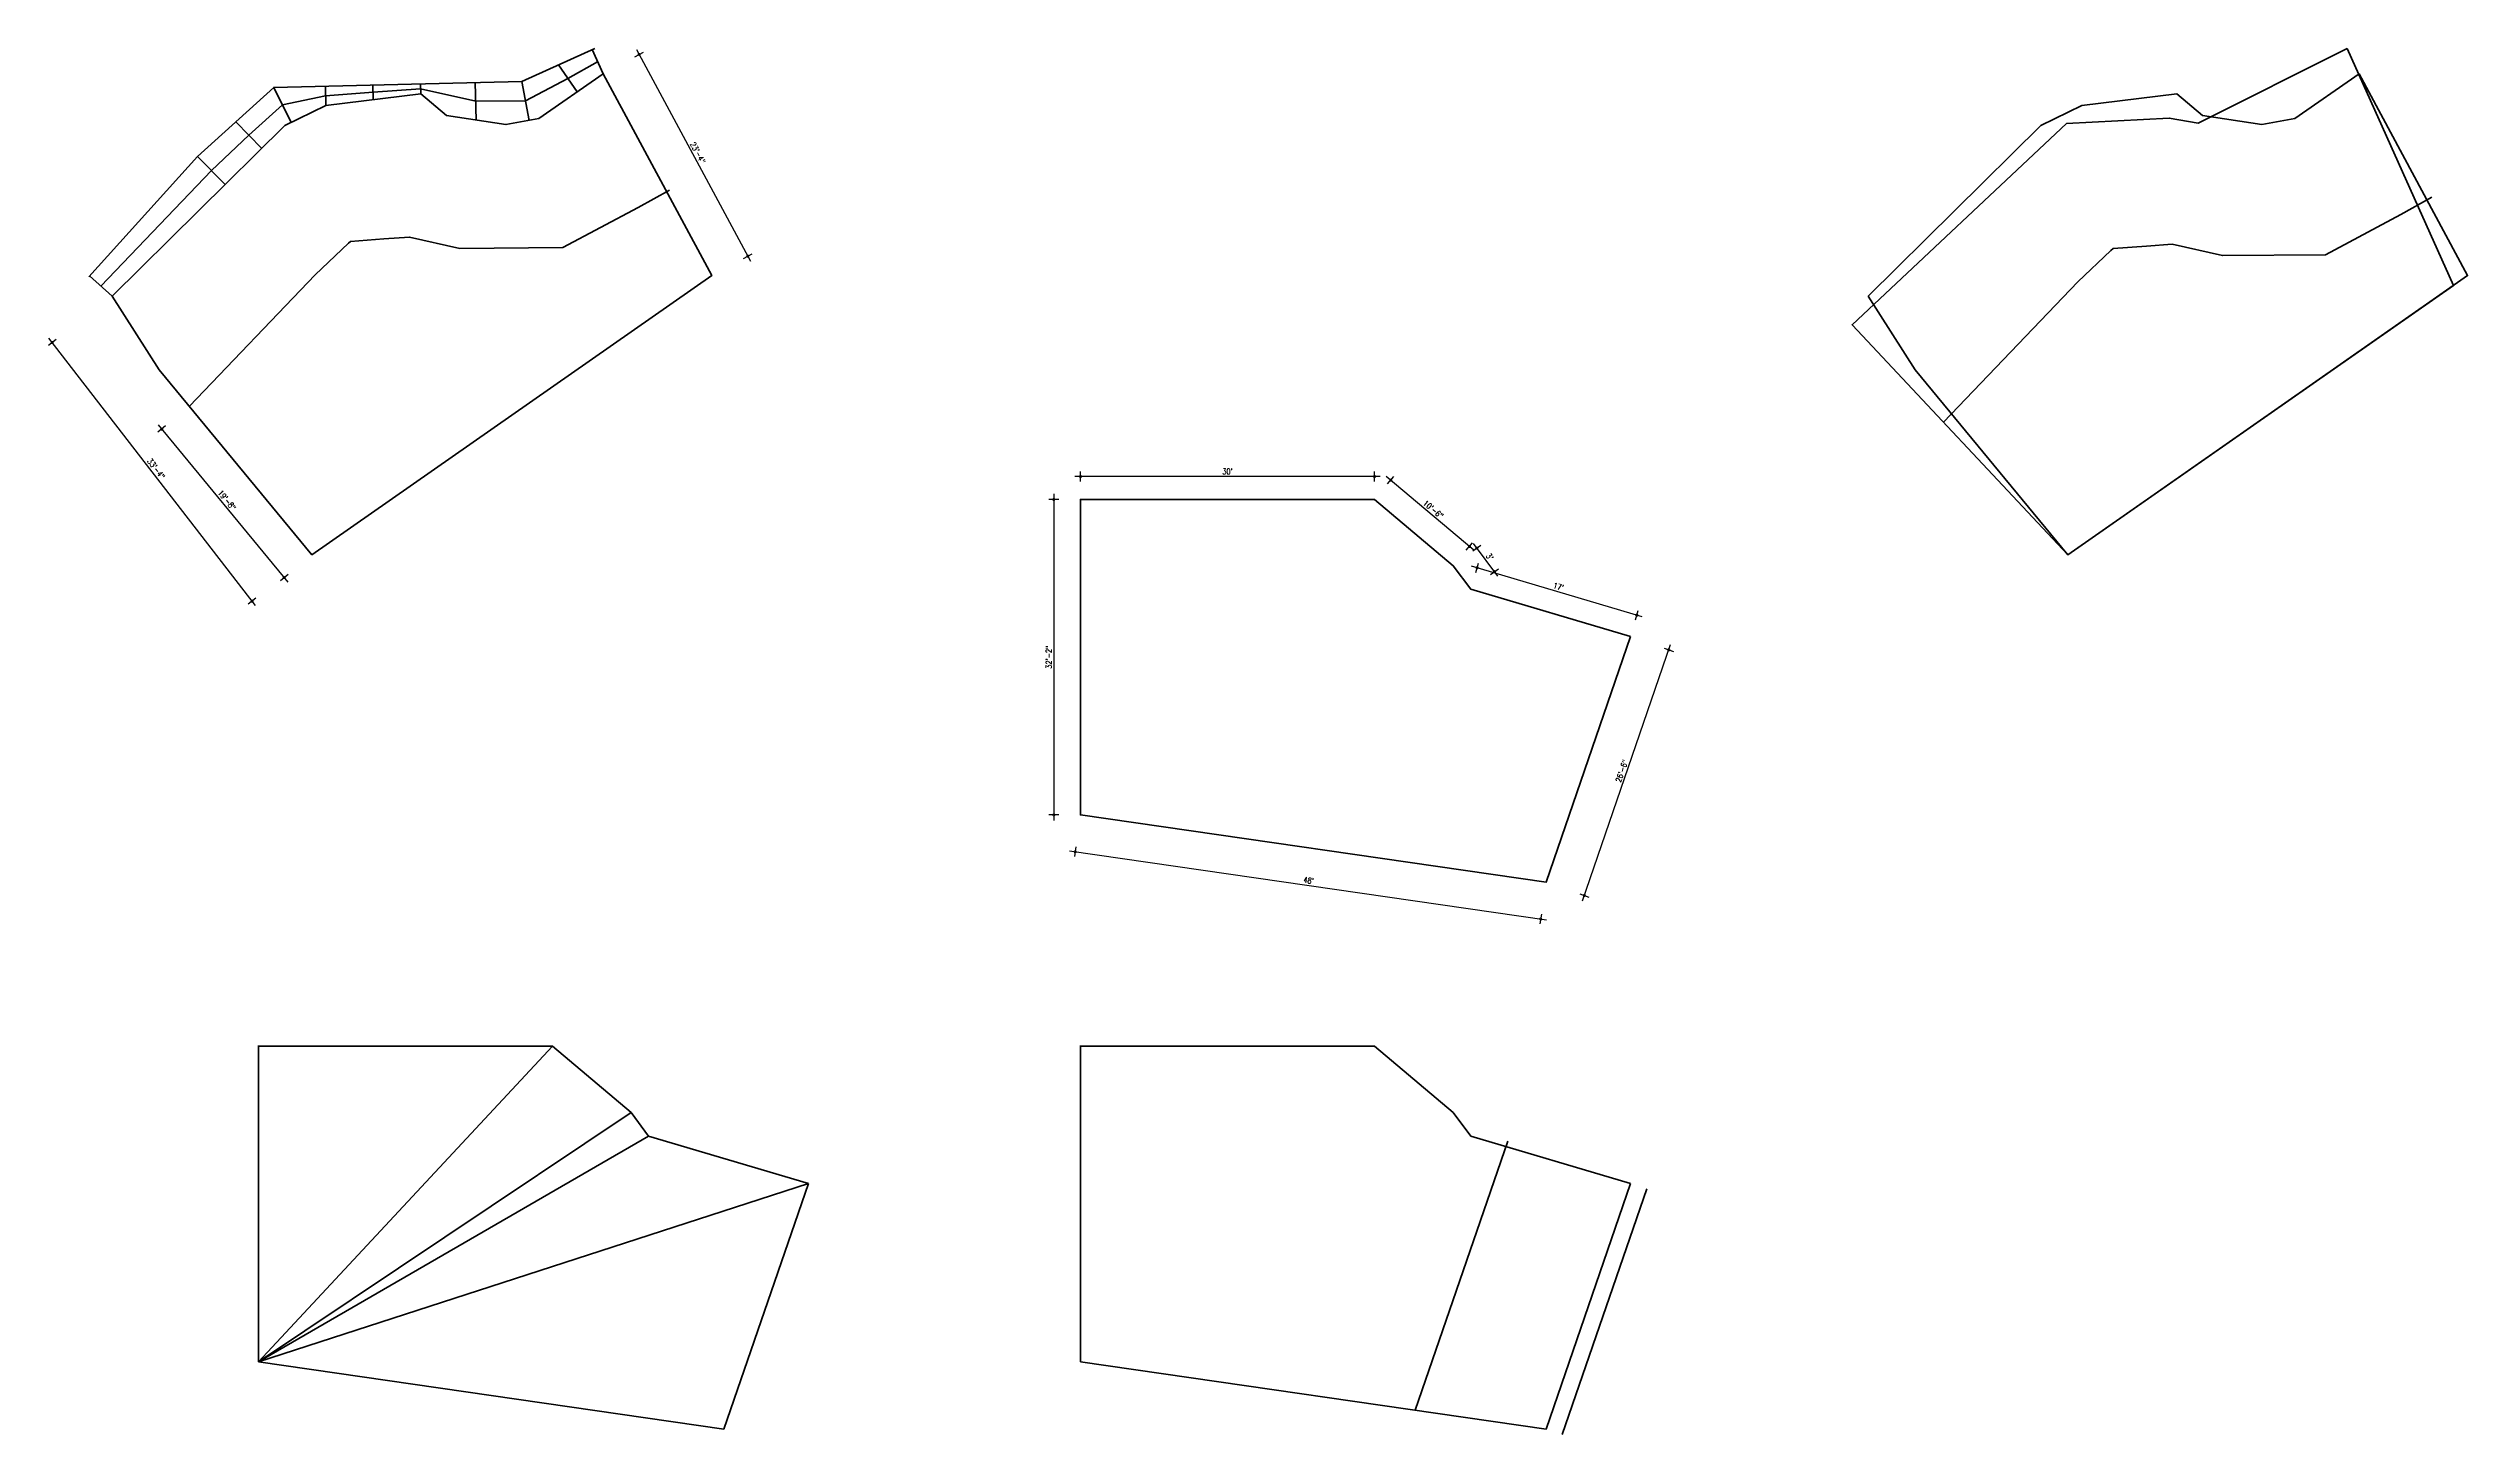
# Model space of a CAD drawing. Header units: inches. Extents: x 358077 to 378079, y -36324 to -23949.
# Drawn here: x 362134 to 365096, y -29526 to -27829 of the extents above; entities that cross this region are included whole.
import ezdxf

# ---------------------------------------------------------------- set-up
doc = ezdxf.new("R2010")
doc.units = ezdxf.units.IN
doc.header["$LTSCALE"] = 2
doc.header["$MEASUREMENT"] = 0
doc.header["$PDMODE"] = 34
doc.layers.get('0').update_dxf_attribs({"linetype": 'CONTINUOUS'})
doc.layers.get('DEFPOINTS').update_dxf_attribs({"color": 141, "linetype": 'CONTINUOUS'})
doc.layers.add('door', color=20, linetype='CONTINUOUS', lineweight=35)
doc.styles.add('ROMANS', font='Romans.shx', dxfattribs={"width": 0.8})
doc.dimstyles.new('8 SCALE', dxfattribs={"dimscale": 0, "dimtxt": 7, "dimasz": 6, "dimexe": 6, "dimexo": 2, "dimgap": 2, "dimtad": 1, "dimdec": 0, "dimzin": 0, "dimdsep": 46, "dimlunit": 4, "dimtxsty": 'ROMANS', "dimblk": 'DOTSMALL', "dimcen": 0, "dimdle": 7, "dimclrd": 8, "dimclre": 8, "dimclrt": 3, "dimadec": 0, "dimazin": 0, "dimtfac": 1, "dimtdec": 0, "dimtofl": 0, "dimtmove": 2, "dimatfit": 3, "dimfxl": 6, "dimfxlon": 1, "dimtolj": 1, "dimtzin": 0, "dimarcsym": 0})

# ---------------------------------------------------------------- blocks, each defined once
blk = doc.blocks.new('_DOTSMALL')
at = {"color": 0, "linetype": 'ByBlock', "const_width": 0.5}
blk.add_lwpolyline([(-0.0625, 0, 1), (0.0625, 0, 1)], format="xyb", close=True, dxfattribs=at)
blk = doc.blocks.new('*D430')
at = {"layer": 'DEFPOINTS', "color": 0, "ltscale": 0.5, "transparency": 16777216}
for p in [(362306.6, -28267.5), (362456.7, -28449.4), (362422.8, -28477.3)]:
    blk.add_point(p, dxfattribs=at)
at = {"layer": 'door', "color": 8, "lineweight": -2, "ltscale": 0.5, "transparency": 16777216}
for p, q in [((362268.3, -28290.1), (362427.3, -28482.7)), ((362277.4, -28291.6), (362268.1, -28299.3)), ((362427.4, -28473.5), (362418.2, -28481.1))]:
    blk.add_line(p, q, dxfattribs=at)
at = {"layer": 'door', "color": 8, "lineweight": -2, "ltscale": 0.5, "transparency": 16777216, "xscale": 6, "yscale": 6, "zscale": 6}
for p, rotation in [((362272.8, -28295.5), 129.5297210385525), ((362422.8, -28477.3), 309.5297210385525)]:
    blk.add_blockref('_DOTSMALL', p, dxfattribs=dict(at, rotation=rotation))
at = {"layer": 'door', "color": 3, "ltscale": 0.5, "transparency": 16777216, "insert": (362352.6, -28382.5), "char_height": 7, "attachment_point": 5, "rotation": 309.5297, "style": 'ROMANS'}
blk.add_mtext('\\A1;19\'-8"', dxfattribs=at)
blk = doc.blocks.new('*D431')
at = {"layer": 'DEFPOINTS', "color": 0, "ltscale": 0.5, "transparency": 16777216}
for p in [(362212, -28132.9), (362138.7, -28189.6), (362456.7, -28449.4)]:
    blk.add_point(p, dxfattribs=at)
at = {"layer": 'door', "color": 8, "lineweight": -2, "ltscale": 0.5, "transparency": 16777216}
for p, q in [((362143.4, -28185.9), (362133.9, -28193.2)), ((362387.6, -28511.6), (362134.4, -28184)), ((362388.1, -28502.4), (362378.6, -28509.7))]:
    blk.add_line(p, q, dxfattribs=at)
at = {"layer": 'door', "color": 8, "lineweight": -2, "ltscale": 0.5, "transparency": 16777216, "xscale": 6, "yscale": 6, "zscale": 6}
for p, rotation in [((362138.7, -28189.6), 127.7013689666522), ((362383.3, -28506.1), 307.7013689666522)]:
    blk.add_blockref('_DOTSMALL', p, dxfattribs=dict(at, rotation=rotation))
at = {"layer": 'door', "color": 3, "ltscale": 0.5, "transparency": 16777216, "insert": (362265.9, -28344), "char_height": 7, "attachment_point": 5, "rotation": 307.7014, "style": 'ROMANS'}
blk.add_mtext('\\A1;33\'-4"', dxfattribs=at)
blk = doc.blocks.new('*D432')
at = {"layer": 'DEFPOINTS', "color": 0, "ltscale": 0.5, "transparency": 16777216}
for p in [(363397.8, -28381.6), (363365.1, -28767.8), (363397.8, -28767.8)]:
    blk.add_point(p, dxfattribs=at)
at = {"layer": 'door', "color": 8, "lineweight": -2, "ltscale": 0.5, "transparency": 16777216}
for p, q in [((363365.1, -28374.6), (363365.1, -28774.8)), ((363371.1, -28381.6), (363359.1, -28381.6)), ((363371.1, -28767.8), (363359.1, -28767.8))]:
    blk.add_line(p, q, dxfattribs=at)
at = {"layer": 'door', "color": 8, "lineweight": -2, "ltscale": 0.5, "transparency": 16777216, "xscale": 6, "yscale": 6, "zscale": 6}
for p, rotation in [((363365.1, -28381.6), 90), ((363365.1, -28767.8), 270)]:
    blk.add_blockref('_DOTSMALL', p, dxfattribs=dict(at, rotation=rotation))
at = {"layer": 'door', "color": 3, "ltscale": 0.5, "transparency": 16777216, "insert": (363359, -28574.7), "char_height": 7, "attachment_point": 5, "rotation": 90, "style": 'ROMANS'}
blk.add_mtext('\\A1;32\'-2"', dxfattribs=at)
blk = doc.blocks.new('*D433')
at = {"layer": 'DEFPOINTS', "color": 0, "ltscale": 0.5, "transparency": 16777216}
for p in [(363397.8, -28767.8), (363967.9, -28850.2), (363961.4, -28895.3)]:
    blk.add_point(p, dxfattribs=at)
at = {"layer": 'door', "color": 8, "lineweight": -2, "ltscale": 0.5, "transparency": 16777216}
for p, q in [((363384.4, -28811.9), (363968.3, -28896.3)), ((363392.2, -28806.9), (363390.4, -28818.8)), ((363962.2, -28889.3), (363960.5, -28901.2))]:
    blk.add_line(p, q, dxfattribs=at)
at = {"layer": 'door', "color": 8, "lineweight": -2, "ltscale": 0.5, "transparency": 16777216, "xscale": 6, "yscale": 6, "zscale": 6}
for p, rotation in [((363391.3, -28812.9), 171.7743859951126), ((363961.4, -28895.3), 351.7743859951126)]:
    blk.add_blockref('_DOTSMALL', p, dxfattribs=dict(at, rotation=rotation))
at = {"layer": 'door', "color": 3, "ltscale": 0.5, "transparency": 16777216, "insert": (363677.2, -28848), "char_height": 7, "attachment_point": 5, "rotation": 351.7744, "style": 'ROMANS'}
blk.add_mtext("\\A1;48'", dxfattribs=at)
blk = doc.blocks.new('*D434')
at = {"layer": 'DEFPOINTS', "color": 0, "ltscale": 0.5, "transparency": 16777216}
for p in [(364071.3, -28549.5), (364118.3, -28565.7), (363967.9, -28850.2)]:
    blk.add_point(p, dxfattribs=at)
at = {"layer": 'door', "color": 8, "lineweight": -2, "ltscale": 0.5, "transparency": 16777216}
for p, q in [((364012.5, -28873), (364120.5, -28559)), ((364112.6, -28563.7), (364123.9, -28567.6)), ((364009.1, -28864.4), (364020.5, -28868.3))]:
    blk.add_line(p, q, dxfattribs=at)
at = {"layer": 'door', "color": 8, "lineweight": -2, "ltscale": 0.5, "transparency": 16777216, "xscale": 6, "yscale": 6, "zscale": 6}
for p, rotation in [((364118.3, -28565.7), 71.01904798439344), ((364014.8, -28866.4), 251.0190479843934)]:
    blk.add_blockref('_DOTSMALL', p, dxfattribs=dict(at, rotation=rotation))
at = {"layer": 'door', "color": 3, "ltscale": 0.5, "transparency": 16777216, "insert": (364060.7, -28714), "char_height": 7, "attachment_point": 5, "rotation": 71.019, "style": 'ROMANS'}
blk.add_mtext('\\A1;26\'-6"', dxfattribs=at)
blk = doc.blocks.new('*D435')
at = {"layer": 'DEFPOINTS', "color": 0, "ltscale": 0.5, "transparency": 16777216}
for p in [(363883.5, -28465.2), (363875.7, -28491.6), (364071.3, -28549.5)]:
    blk.add_point(p, dxfattribs=at)
at = {"layer": 'door', "color": 8, "lineweight": -2, "ltscale": 0.5, "transparency": 16777216}
for p, q in [((364085.8, -28525.2), (363876.8, -28463.2)), ((363881.8, -28471), (363885.2, -28459.5)), ((364077.4, -28528.9), (364080.8, -28517.4))]:
    blk.add_line(p, q, dxfattribs=at)
at = {"layer": 'door', "color": 8, "lineweight": -2, "ltscale": 0.5, "transparency": 16777216, "xscale": 6, "yscale": 6, "zscale": 6}
for p, rotation in [((363883.5, -28465.2), 163.4993407516667), ((364079.1, -28523.2), 343.4993407516667)]:
    blk.add_blockref('_DOTSMALL', p, dxfattribs=dict(at, rotation=rotation))
at = {"layer": 'door', "color": 3, "ltscale": 0.5, "transparency": 16777216, "insert": (363983.1, -28488.3), "char_height": 7, "attachment_point": 5, "rotation": 343.4993, "style": 'ROMANS'}
blk.add_mtext("\\A1;17'", dxfattribs=at)
blk = doc.blocks.new('*D436')
at = {"layer": 'DEFPOINTS', "color": 0, "ltscale": 0.5, "transparency": 16777216}
for p in [(363854.2, -28462.7), (363883.2, -28441.1), (363875.7, -28491.6)]:
    blk.add_point(p, dxfattribs=at)
at = {"layer": 'door', "color": 8, "lineweight": -2, "ltscale": 0.5, "transparency": 16777216}
for p, q in [((363878.4, -28444.7), (363888.1, -28437.5)), ((363908.9, -28475.6), (363879.1, -28435.5)), ((363899.9, -28473.5), (363909.6, -28466.4))]:
    blk.add_line(p, q, dxfattribs=at)
at = {"layer": 'door', "color": 8, "lineweight": -2, "ltscale": 0.5, "transparency": 16777216, "xscale": 6, "yscale": 6, "zscale": 6}
for p, rotation in [((363883.2, -28441.1), 126.6738570901885), ((363904.7, -28470), 306.6738570901885)]:
    blk.add_blockref('_DOTSMALL', p, dxfattribs=dict(at, rotation=rotation))
at = {"layer": 'door', "color": 3, "ltscale": 0.5, "transparency": 16777216, "insert": (363898.9, -28451.8), "char_height": 7, "attachment_point": 5, "rotation": 306.6739, "style": 'ROMANS'}
blk.add_mtext("\\A1;3'", dxfattribs=at)
blk = doc.blocks.new('*D437')
at = {"layer": 'DEFPOINTS', "color": 0, "ltscale": 0.5, "transparency": 16777216}
for p in [(363777.7, -28358), (363757.8, -28381.6), (363854.2, -28462.7)]:
    blk.add_point(p, dxfattribs=at)
at = {"layer": 'door', "color": 8, "lineweight": -2, "ltscale": 0.5, "transparency": 16777216}
for p, q in [((363879.4, -28443.6), (363772.3, -28353.5)), ((363773.8, -28362.6), (363781.5, -28353.4)), ((363870.2, -28443.7), (363877.9, -28434.5))]:
    blk.add_line(p, q, dxfattribs=at)
at = {"layer": 'door', "color": 8, "lineweight": -2, "ltscale": 0.5, "transparency": 16777216, "xscale": 6, "yscale": 6, "zscale": 6}
for p, rotation in [((363777.7, -28358), 139.9182439535003), ((363874.1, -28439.1), 319.9182439535003)]:
    blk.add_blockref('_DOTSMALL', p, dxfattribs=dict(at, rotation=rotation))
at = {"layer": 'door', "color": 3, "ltscale": 0.5, "transparency": 16777216, "insert": (363829.8, -28393.8), "char_height": 7, "attachment_point": 5, "rotation": 319.9182, "style": 'ROMANS'}
blk.add_mtext('\\A1;10\'-6"', dxfattribs=at)
blk = doc.blocks.new('*D438')
at = {"layer": 'DEFPOINTS', "color": 0, "ltscale": 0.5, "transparency": 16777216}
for p in [(363397.8, -28353.5), (363397.8, -28381.6), (363757.8, -28381.6)]:
    blk.add_point(p, dxfattribs=at)
at = {"layer": 'door', "color": 8, "lineweight": -2, "ltscale": 0.5, "transparency": 16777216}
for p, q in [((363397.8, -28359.5), (363397.8, -28347.5)), ((363757.8, -28359.5), (363757.8, -28347.5)), ((363764.8, -28353.5), (363390.8, -28353.5))]:
    blk.add_line(p, q, dxfattribs=at)
at = {"layer": 'door', "color": 8, "lineweight": -2, "ltscale": 0.5, "transparency": 16777216, "xscale": 6, "yscale": 6, "zscale": 6, "rotation": 180}
blk.add_blockref('_DOTSMALL', (363397.8, -28353.5), dxfattribs=at)
at = {"layer": 'door', "color": 8, "lineweight": -2, "ltscale": 0.5, "transparency": 16777216, "xscale": 6, "yscale": 6, "zscale": 6}
blk.add_blockref('_DOTSMALL', (363757.8, -28353.5), dxfattribs=at)
at = {"layer": 'door', "color": 3, "ltscale": 0.5, "transparency": 16777216, "insert": (363577.8, -28347.3), "char_height": 7, "attachment_point": 5, "style": 'ROMANS'}
blk.add_mtext("\\A1;30'", dxfattribs=at)
blk = doc.blocks.new('*D439')
at = {"layer": 'DEFPOINTS', "color": 0, "ltscale": 0.5, "transparency": 16777216}
for p in [(362813.2, -27860.5), (362990.4, -28083.7), (362946.2, -28107.5)]:
    blk.add_point(p, dxfattribs=at)
at = {"layer": 'door', "color": 8, "lineweight": -2, "ltscale": 0.5, "transparency": 16777216}
for p, q in [((362852.1, -27839.6), (362862.7, -27833.9)), ((362854.1, -27830.6), (362993.7, -28089.9)), ((362985.1, -28086.6), (362995.7, -28080.9))]:
    blk.add_line(p, q, dxfattribs=at)
at = {"layer": 'door', "color": 8, "lineweight": -2, "ltscale": 0.5, "transparency": 16777216, "xscale": 6, "yscale": 6, "zscale": 6}
for p, rotation in [((362857.4, -27836.7), 118.2947042648567), ((362990.4, -28083.7), 298.2947042648566)]:
    blk.add_blockref('_DOTSMALL', p, dxfattribs=dict(at, rotation=rotation))
at = {"layer": 'door', "color": 3, "ltscale": 0.5, "transparency": 16777216, "insert": (362929.3, -27957.3), "char_height": 7, "attachment_point": 5, "rotation": 298.2947, "style": 'ROMANS'}
blk.add_mtext('\\A1;23\'-4"', dxfattribs=at)

msp = doc.modelspace()

# ---------------------------------------------------------------- linework, layer by layer
at = {"layer": 'door', "ltscale": 0.5}
for p, q in [((362813.24, -27860.52), (362799.81, -27830.89)), ((362473.72, -27899.33), (362473.16, -27875.56)), ((362531.82, -27892.16), (362531.39, -27874.17)), ((362589.92, -27885), (362589.63, -27872.78)), ((362657.78, -27917.18), (362656.69, -27871.19)), ((362713.91, -27869.83), (362722.55, -27917.54)), ((362758.52, -27849.6), (362781.54, -27882.62)), ((362410, -27877.06), (362431.09, -27920.18)), ((362363.29, -27919.46), (362395.27, -27951.83)), ((362316.58, -27961.86), (362350.44, -27996.13)), ((362212.03, -28132.89), (362184.46, -28107.95)), ((362391.08, -29050.22), (362391.08, -29437.22)), ((362391.08, -29437.22), (362751.07, -29050.98)), ((362751.07, -29050.98), (362391.08, -29050.98)), ((362847.48, -29132.11), (362751.07, -29050.98)), ((363397.82, -29050.22), (363397.82, -29437.22)), ((363757.82, -29050.98), (363397.82, -29050.98)), ((363854.22, -29132.11), (363757.82, -29050.98)), ((362391.08, -29437.22), (362847.48, -29132.11)), ((362847.48, -29132.11), (362868.98, -29160.98)), ((363854.22, -29132.11), (363875.72, -29160.98)), ((362868.98, -29160.98), (362391.08, -29437.22)), ((362868.98, -29160.98), (363064.58, -29218.92)), ((363920.97, -29167.21), (363807.71, -29496.48)), ((363875.72, -29160.98), (364071.32, -29218.92)), ((363064.58, -29218.92), (362391.08, -29437.22)), ((363064.58, -29218.92), (362961.15, -29519.63)), ((363397.82, -29437.22), (363397.82, -29227.22)), ((364071.32, -29218.92), (363967.89, -29519.63)), ((364091.18, -29225.75), (363987.75, -29526.46)), ((362961.15, -29519.63), (362391.08, -29437.22)), ((363967.89, -29519.63), (363397.82, -29437.22))]:
    msp.add_line(p, q, dxfattribs=at)
for points in [[(362183.32, -28109.21), (362316.58, -27961.86), (362410, -27877.06), (362713.91, -27869.83), (362803.14, -27829.38)], [(362198.24, -28120.42), (362333.51, -27979), (362379.28, -27935.65), (362420.54, -27898.62), (362473.44, -27887.44), (362531.61, -27883.17), (362589.78, -27878.89), (362657.23, -27894.19), (362718.23, -27893.68), (362770.03, -27866.11), (362806.53, -27845.7)], [(362306.6, -28267.54), (362460.52, -28106.63), (362501.3, -28068), (362503.87, -28065.69), (362544.8, -28062.68), (362576.18, -28060.38), (362637.82, -28074.35), (362763.83, -28073.31), (362856.25, -28024.13), (362894.38, -28002.81)], [(364454.67, -28287.05), (364618.91, -28115.34), (364659.69, -28076.72), (364662.26, -28074.41), (364703.19, -28071.4), (364734.57, -28069.1), (364796.21, -28083.07), (364922.22, -28082.03), (365014.64, -28032.85), (365052.77, -28011.52)]]:
    msp.add_lwpolyline(points, dxfattribs=at)
at = {"layer": 'door', "color": 41, "ltscale": 0.5, "true_color": 0xf4ee51}
for points in [[(364948.88, -27829.46), (364766.56, -27920.98), (364731.12, -27914.62), (364605.31, -27921.38), (364342.68, -28167.61), (364606.87, -28449.38), (365079.1, -28119.58)], [(364071.32, -28549.51), (363875.72, -28491.57), (363854.22, -28462.7), (363757.82, -28381.57), (363397.82, -28381.57), (363397.82, -28767.81), (363967.89, -28850.22)]]:
    msp.add_lwpolyline(points, close=True, dxfattribs=at)
at = {"layer": 'door', "ltscale": 0.5}
for points in [[(362212.03, -28132.89), (362269.64, -28222.75), (362456.65, -28449.38), (362946.2, -28107.49), (362813.24, -27860.52), (362734.59, -27915.35), (362694.19, -27922.67), (362621.37, -27911.69), (362589.92, -27885), (362473.72, -27899.33), (362423.59, -27923.86)], [(364362.24, -28132.89), (364419.85, -28222.75), (364606.87, -28449.38), (365096.41, -28107.49), (364963.46, -27860.52), (364884.81, -27915.35), (364844.4, -27922.67), (364771.59, -27911.69), (364740.14, -27885), (364623.94, -27899.33), (364573.8, -27923.86)]]:
    msp.add_lwpolyline(points, close=True, dxfattribs=at)

# ---------------------------------------------------------------- dimensions: what is measured, and where the dimension line sits
for p1, p2, distance, picture, middle in [((362813.24, -27860.52), (362946.2, -28107.49), 50.17, '*D439', (362929.32, -27957.3)), ((362456.65, -28449.38), (362212.03, -28132.89), 92.69, '*D431', (362265.89, -28344.04)), ((362306.6, -28267.54), (362456.65, -28449.38), -43.86, '*D430', (362352.55, -28382.45)), ((363854.22, -28462.7), (363757.82, -28381.57), -30.83, '*D437', (363829.84, -28393.83)), ((363875.72, -28491.57), (363854.22, -28462.7), -36.18, '*D436', (363898.94, -28451.84)), ((364071.32, -28549.51), (363875.72, -28491.57), -27.47, '*D435', (363983.08, -28488.29)), ((363967.89, -28850.22), (364071.32, -28549.51), -49.63, '*D434', (364060.71, -28714.01)), ((363397.82, -28767.81), (363967.89, -28850.22), -45.53, '*D433', (363677.22, -28847.98))]:
    dim = msp.add_aligned_dim(p1=p1, p2=p2, distance=distance, dimstyle='8 SCALE', override={"dimscale": 1}, dxfattribs=at)
    dim.commit()
    dim.dimension.update_dxf_attribs({"geometry": picture, "text_midpoint": middle})
dim = msp.add_linear_dim(base=(363397.82, -28353.49), p1=(363757.82, -28381.57), p2=(363397.82, -28381.57), dimstyle='8 SCALE', override={"dimscale": 1}, dxfattribs=at)
dim.commit()
dim.dimension.update_dxf_attribs({"geometry": '*D438', "text_midpoint": (363577.82, -28347.32)})
dim = msp.add_linear_dim(base=(363365.12, -28767.81), p1=(363397.82, -28381.57), p2=(363397.82, -28767.81), angle=90, dimstyle='8 SCALE', override={"dimscale": 1}, dxfattribs=at)
dim.commit()
dim.dimension.update_dxf_attribs({"geometry": '*D432', "text_midpoint": (363358.95, -28574.69)})

doc.saveas('drawing.dxf')
